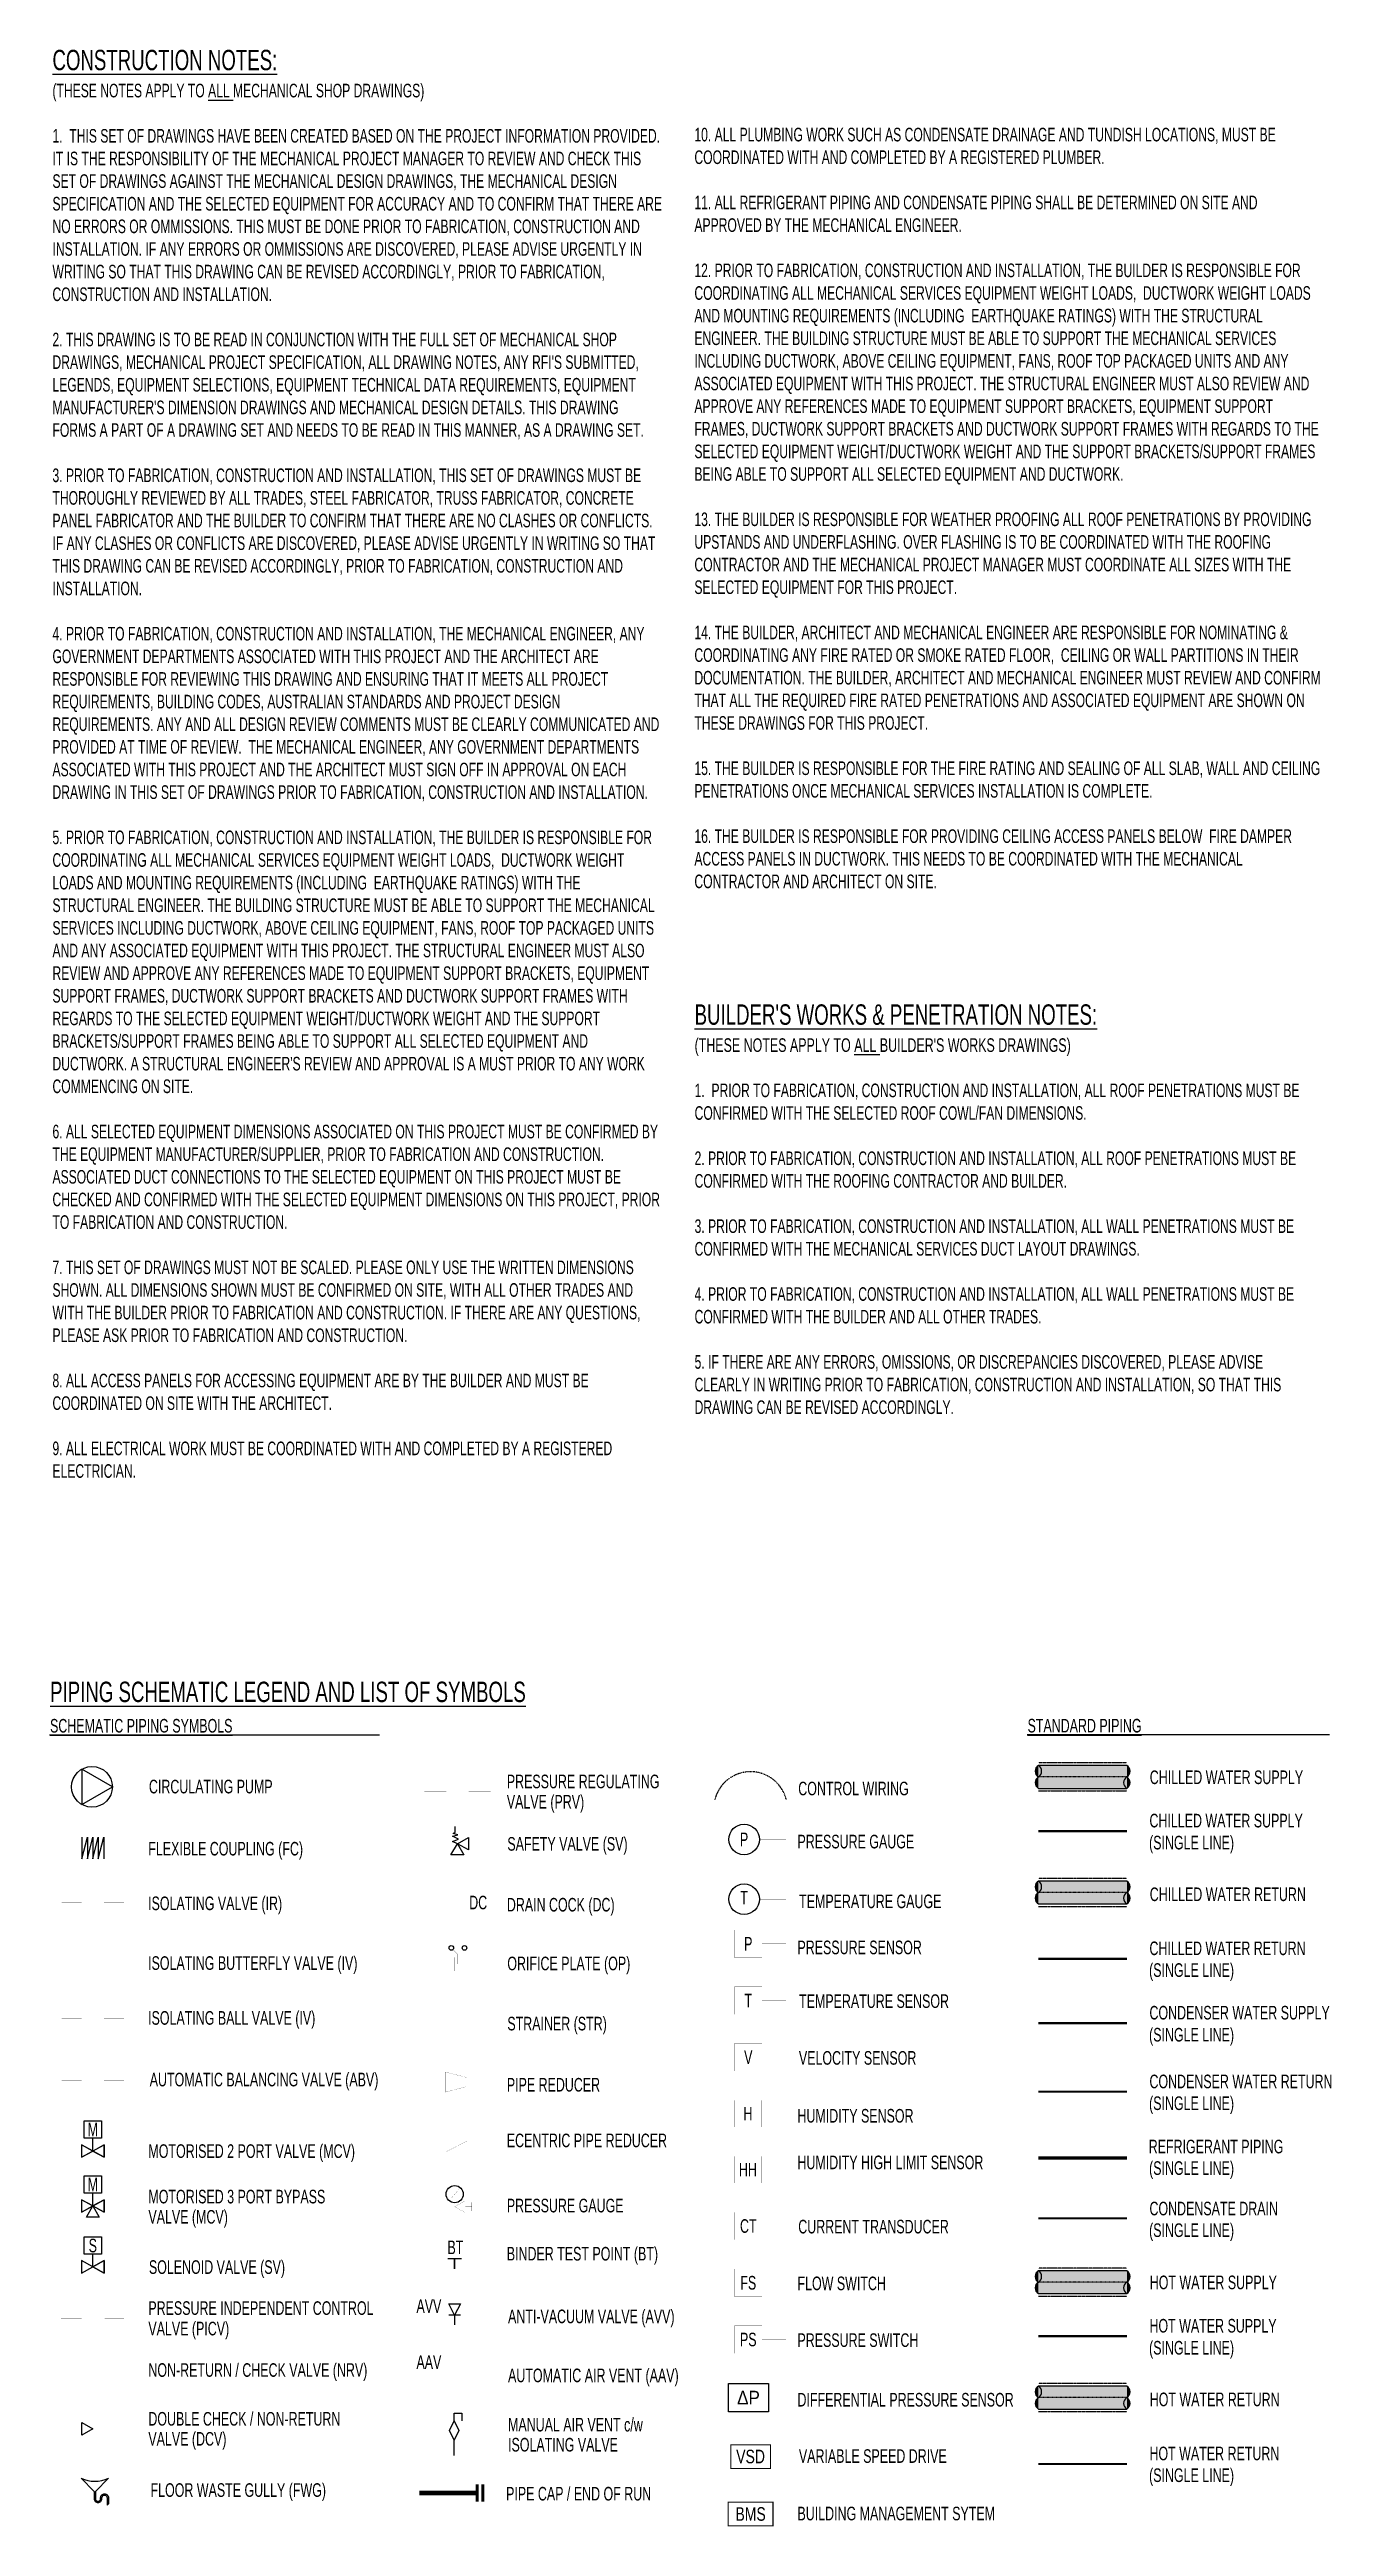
# Model space of a CAD drawing. Header units: millimetres. Extents: x 141 to 153906, y 19826 to 64501.
# Drawn here: x 141 to 9589, y 38697 to 56943 of the extents above; entities that cross this region are included whole.
import ezdxf
from ezdxf.enums import TextEntityAlignment as Align

# ---------------------------------------------------------------- set-up
doc = ezdxf.new("R2010")
doc.units = ezdxf.units.MM
for name, pattern in [('Dashdot', [11, 7, -1.5, 1, -1.5]), ('HD', [3.3, 1.8, -1.5]), ('Ins', [1, 0.5, -0.5]), ('Refrig', [4.5, 0.6, -0.6, 0.6, -0.6, 0.6, -1.5]), ('SCEN', [9, 6, -1, 1, -1]), ('Thermdot', [3.54, 0.3, -0.65, 0.3, -0.65, 0.99, -0.65]), ('Vsdd', [3.55, 1.5, -0.85, 0.35, -0.85])]:
    doc.linetypes.add(name, pattern=pattern)
for name, color, linetype in [('Hvac-Chilled water return', 192, 'Vsdd'), ('Hvac-Chilled water supply', 170, 'Dashdot'), ('Hvac-Condensate Pipe Layer', 112, 'HD'), ('Hvac-Condenser Water Return', 112, 'Dashdot'), ('Hvac-Condenser Water Supply', 136, 'Dashdot'), ('Hvac-Hot Water Return', 210, 'Dashdot'), ('Hvac-Hot Water Return Shade', 12, 'Continuous'), ('Hvac-Hot Water Supply', 240, 'Dashdot'), ('Hvac-Hot Water Supply Shade', 16, 'Continuous'), ('Hvac-Legend', 7, 'Continuous'), ('Hvac-Notes', 7, 'Continuous'), ('Hvacequip', 4, 'Continuous'), ('Hvacpipe', 7, 'Continuous'), ('Hvacpipeins', 7, 'Continuous'), ('Hvacshading', 254, 'Continuous')]:
    doc.layers.add(name, color=color, linetype=linetype)
doc.styles.add('Arial Narrow', font='ARIALN.TTF', dxfattribs={"width": 0.9, "height": 200})
doc.styles.add('Arial Narrow_1', font='ARIALN.TTF', dxfattribs={"height": 250})

msp = doc.modelspace()

# ---------------------------------------------------------------- texts
at = {"layer": 'Hvac-Legend', "attachment_point": 4, "line_spacing_factor": 0.8, "style": 'Arial Narrow_1'}
for s, insert, char_height, width in [('\\L\\W0.8;PIPING SCHEMATIC LEGEND AND LIST OF SYMBOLS', (145.7, 44844, 73.4), 150, 6346.642), ('\\L\\fArial Narrow|b0|i0;\\W0.8;SCHEMATIC PIPING SYMBOLS', (145.3, 44594.6, 73.4), 100, 4272.045), ('\\L\\fArial Narrow|b0|i0;\\W0.8;STANDARD PIPING', (7348.8, 44595.3, 73.4), 100, 4272.045)]:
    msp.add_mtext(s, dxfattribs=dict(at, insert=insert, char_height=char_height, width=width))
at = {"layer": 'Hvac-Notes', "style": 'Arial Narrow_1', "width": 0.8}
for s, p in [('CIRCULATING PUMP', (874.2, 44097.4, 73.4)), ('PRESSURE REGULATING', (3511.4, 44135, 73.4)), ('CONTROL WIRING', (5659.1, 44083.1, 73.4)), ('CHILLED WATER SUPPLY', (8249.4, 44165.9, 73.4)), ('VALVE (PRV)', (3511.4, 43985.5, 73.4)), ('PRESSURE GAUGE', (5653.3, 43692.1, 73.4)), ('(SINGLE LINE)', (8244.3, 43684.5, 73.4)), ('CHILLED WATER SUPPLY', (8247.3, 43846.6, 73.4)), ('FLEXIBLE COUPLING (FC)', (869.3, 43639.7, 73.4)), ('SAFETY VALVE (SV)', (3515.4, 43675.2, 73.4)), ('ISOLATING VALVE (IR)', (867.9, 43237.2, 73.4)), ('DRAIN COCK (DC)', (3511.8, 43227.1, 73.4)), ('TEMPERATURE GAUGE', (5665.4, 43251.8, 73.4)), ('CHILLED WATER RETURN', (8249.4, 43304, 73.4)), ('ISOLATING BUTTERFLY VALVE (IV)', (867.8, 42797.3, 73.4)), ('ORIFICE PLATE (OP)', (3515.1, 42794.4, 73.4)), ('PRESSURE SENSOR', (5653.3, 42912.5, 73.4)), ('CHILLED WATER RETURN', (8247.3, 42905.9, 73.4)), ('(SINGLE LINE)', (8244.3, 42745.6, 73.4)), ('TEMPERATURE SENSOR', (5665.4, 42516.8, 73.4)), ('CONDENSER WATER SUPPLY', (8247.3, 42431.7, 73.4)), ('ISOLATING BALL VALVE (IV)', (867.8, 42393.1, 73.4)), ('STRAINER (STR)', (3515.4, 42351.2, 73.4)), ('(SINGLE LINE)', (8244.3, 42269.5, 73.4)), ('VELOCITY SENSOR', (5663.8, 42098.7, 73.4)), ('AUTOMATIC BALANCING VALVE (ABV)', (879.8, 41939.2, 73.4)), ('PIPE REDUCER', (3511.4, 41900.9, 73.4)), ('CONDENSER WATER RETURN', (8247.3, 41925.2, 73.4)), ('(SINGLE LINE)', (8244.3, 41764.8, 73.4)), ('HUMIDITY SENSOR', (5653.3, 41672.4, 73.4)), ('MOTORISED 2 PORT VALVE (MCV)', (870.2, 41412.1, 73.4)), ('ECENTRIC PIPE REDUCER', (3511.2, 41490.7, 73.4)), ('HUMIDITY HIGH LIMIT SENSOR', (5653.3, 41328.9, 73.4)), ('REFRIGERANT PIPING', (8241.5, 41445.7, 73.4)), ('(SINGLE LINE)', (8244.3, 41287.1, 73.4)), ('MOTORISED 3 PORT BYPASS', (870.2, 41077, 73.4)), ('PRESSURE GAUGE', (3511.4, 41010.9, 73.4)), ('CONDENSATE DRAIN', (8247.3, 40989, 73.4)), ('VALVE (MCV)', (870.2, 40928, 73.4)), ('CURRENT TRANSDUCER', (5659.1, 40855.8, 73.4)), ('(SINGLE LINE)', (8244.3, 40829.5, 73.4)), ('BINDER TEST POINT (BT)', (3511.1, 40656.3, 73.4)), ('SOLENOID VALVE (SV)', (873.9, 40557.7, 73.4)), ('FLOW SWITCH', (5653.3, 40437.7, 73.4)), ('HOT WATER SUPPLY', (8249.4, 40444.9, 73.4)), ('PRESSURE INDEPENDENT CONTROL', (869.9, 40255.8, 73.4)), ('VALVE (PICV)', (869.9, 40104.9, 73.4)), ('ANTI-VACUUM VALVE (AVV)', (3520.5, 40194.6, 73.4)), ('HOT WATER SUPPLY', (8247.3, 40125.6, 73.4)), ('PRESSURE SWITCH', (5653.3, 40019.6, 73.4)), ('(SINGLE LINE)', (8244.3, 39963.5, 73.4)), ('NON-RETURN / CHECK VALVE (NRV)', (870.1, 39799.5, 73.4)), ('AUTOMATIC AIR VENT (AAV)', (3520.5, 39759.9, 73.4)), ('DIFFERENTIAL PRESSURE SENSOR', (5653.3, 39580.7, 73.4)), ('HOT WATER RETURN', (8249.4, 39583, 73.4)), ('DOUBLE CHECK / NON-RETURN', (869.9, 39440.1, 73.4)), ('MANUAL AIR VENT c/w', (3520.5, 39396.9, 73.4)), ('VALVE (DCV)', (869.9, 39292.6, 73.4)), ('ISOLATING VALVE', (3520.5, 39249.3, 73.4)), ('VARIABLE SPEED DRIVE', (5663.8, 39165.6, 73.4)), ('HOT WATER RETURN', (8247.3, 39184.9, 73.4)), ('(SINGLE LINE)', (8244.3, 39024.6, 73.4)), ('FLOOR WASTE GULLY (FWG)', (885.8, 38915.3, 73.4)), ('PIPE CAP / END OF RUN', (3506, 38888.4)), ('BUILDING MANAGEMENT SYTEM', (5653.3, 38742.4, 73.4))]:
    msp.add_text(s, height=100, dxfattribs=at).set_placement(p)
at = {"layer": 'Hvac-Notes', "color": 3, "attachment_point": 1}
for s, insert, char_height, width in [("{\\L\\C7;\\fArial Narrow|b0|i0;\\H1.5x;\\W0.8;CONSTRUCTION NOTES:}\\C7;\\fArial Narrow|b0|i0;\\W0.63;\\P\\W0.78;(THESE NOTES APPLY TO {\\LALL} MECHANICAL SHOP DRAWINGS)\\P\\P1.  THIS SET OF DRAWINGS HAVE BEEN CREATED BASED ON THE PROJECT INFORMATION PROVIDED. IT IS THE RESPONSIBILITY OF THE MECHANICAL PROJECT MANAGER TO REVIEW AND CHECK THIS SET OF DRAWINGS AGAINST THE MECHANICAL DESIGN DRAWINGS, THE MECHANICAL DESIGN SPECIFICATION AND THE SELECTED EQUIPMENT FOR ACCURACY AND TO CONFIRM THAT THERE ARE NO ERRORS OR OMMISSIONS. THIS MUST BE DONE PRIOR TO FABRICATION, CONSTRUCTION AND INSTALLATION. IF ANY ERRORS OR OMMISSIONS ARE DISCOVERED, PLEASE ADVISE URGENTLY IN WRITING SO THAT THIS DRAWING CAN BE REVISED ACCORDINGLY, PRIOR TO FABRICATION, CONSTRUCTION AND INSTALLATION.\\P\\fArial|b0|i0;\\P\\fArial Narrow|b0|i0;2. THIS DRAWING IS TO BE READ IN CONJUNCTION WITH THE FULL SET OF MECHANICAL SHOP DRAWINGS, MECHANICAL PROJECT SPECIFICATION, ALL DRAWING NOTES, ANY RFI'S SUBMITTED, LEGENDS, EQUIPMENT SELECTIONS, EQUIPMENT TECHNICAL DATA REQUIREMENTS, EQUIPMENT MANUFACTURER'S DIMENSION DRAWINGS AND MECHANICAL DESIGN DETAILS. THIS DRAWING FORMS A PART OF A DRAWING SET AND NEEDS TO BE READ IN THIS MANNER, AS A DRAWING SET.\\P\\P3. PRIOR TO FABRICATION, CONSTRUCTION AND INSTALLATION, THIS SET OF DRAWINGS MUST BE THOROUGHLY REVIEWED BY ALL TRADES, STEEL FABRICATOR, TRUSS FABRICATOR, CONCRETE PANEL FABRICATOR AND THE BUILDER TO CONFIRM THAT THERE ARE NO CLASHES OR CONFLICTS. IF ANY CLASHES OR CONFLICTS ARE DISCOVERED, PLEASE ADVISE URGENTLY IN WRITING SO THAT THIS DRAWING CAN BE REVISED ACCORDINGLY, PRIOR TO FABRICATION, CONSTRUCTION AND INSTALLATION.\\P\\P4. PRIOR TO FABRICATION, CONSTRUCTION AND INSTALLATION, THE MECHANICAL ENGINEER, ANY GOVERNMENT DEPARTMENTS ASSOCIATED WITH THIS PROJECT AND THE ARCHITECT ARE RESPONSIBLE FOR REVIEWING THIS DRAWING AND ENSURING THAT IT MEETS ALL PROJECT REQUIREMENTS, BUILDING CODES, AUSTRALIAN STANDARDS AND PROJECT DESIGN REQUIREMENTS. ANY AND ALL DESIGN REVIEW COMMENTS MUST BE CLEARLY COMMUNICATED AND PROVIDED AT TIME OF REVIEW.  THE MECHANICAL ENGINEER, ANY GOVERNMENT DEPARTMENTS ASSOCIATED WITH THIS PROJECT AND THE ARCHITECT MUST SIGN OFF IN APPROVAL ON EACH DRAWING IN THIS SET OF DRAWINGS PRIOR TO FABRICATION, CONSTRUCTION AND INSTALLATION.\\P\\P5. PRIOR TO FABRICATION, CONSTRUCTION AND INSTALLATION, THE BUILDER IS RESPONSIBLE FOR COORDINATING ALL MECHANICAL SERVICES EQUIPMENT WEIGHT LOADS,  DUCTWORK WEIGHT LOADS AND MOUNTING REQUIREMENTS (INCLUDING  EARTHQUAKE RATINGS) WITH THE STRUCTURAL ENGINEER. THE BUILDING STRUCTURE MUST BE ABLE TO SUPPORT THE MECHANICAL SERVICES INCLUDING DUCTWORK, ABOVE CEILING EQUIPMENT, FANS, ROOF TOP PACKAGED UNITS AND ANY ASSOCIATED EQUIPMENT WITH THIS PROJECT. THE STRUCTURAL ENGINEER MUST ALSO REVIEW AND APPROVE ANY REFERENCES MADE TO EQUIPMENT SUPPORT BRACKETS, EQUIPMENT SUPPORT FRAMES, DUCTWORK SUPPORT BRACKETS AND DUCTWORK SUPPORT FRAMES WITH REGARDS TO THE SELECTED EQUIPMENT WEIGHT/DUCTWORK WEIGHT AND THE SUPPORT BRACKETS/SUPPORT FRAMES BEING ABLE TO SUPPORT ALL SELECTED EQUIPMENT AND DUCTWORK. A STRUCTURAL ENGINEER'S REVIEW AND APPROVAL IS A MUST PRIOR TO ANY WORK COMMENCING ON SITE.\\P\\P6. ALL SELECTED EQUIPMENT DIMENSIONS ASSOCIATED ON THIS PROJECT MUST BE CONFIRMED BY THE EQUIPMENT MANUFACTURER/SUPPLIER, PRIOR TO FABRICATION AND CONSTRUCTION. ASSOCIATED DUCT CONNECTIONS TO THE SELECTED EQUIPMENT ON THIS PROJECT MUST BE CHECKED AND CONFIRMED WITH THE SELECTED EQUIPMENT DIMENSIONS ON THIS PROJECT, PRIOR TO FABRICATION AND CONSTRUCTION.\\P\\fArial|b0|i0;\\P\\fArial Narrow|b0|i0;7. THIS SET OF DRAWINGS MUST NOT BE SCALED. PLEASE ONLY USE THE WRITTEN DIMENSIONS SHOWN. ALL DIMENSIONS SHOWN MUST BE CONFIRMED ON SITE, WITH ALL OTHER TRADES AND WITH THE BUILDER PRIOR TO FABRICATION AND CONSTRUCTION. IF THERE ARE ANY QUESTIONS, PLEASE ASK PRIOR TO FABRICATION AND CONSTRUCTION.\\fArial|b0|i0;\\P\\P\\fArial Narrow|b0|i0;8. ALL ACCESS PANELS FOR ACCESSING EQUIPMENT ARE BY THE BUILDER AND MUST BE COORDINATED ON SITE WITH THE ARCHITECT.\\P\\P9. ALL ELECTRICAL WORK MUST BE COORDINATED WITH AND COMPLETED BY A REGISTERED ELECTRICIAN.\\P\\P\\fArial|b0|i0;\\P\\H1.125x;\\P\\fArial Narrow|b0|i0;\\W0.65;\\P\\P", (163.2, 56940.6), 100, 4490.475), ('\\C7;\\fArial Narrow|b0|i0;\\H0.888889x;\\W0.78;10. ALL PLUMBING WORK SUCH AS CONDENSATE DRAINAGE AND TUNDISH LOCATIONS, MUST BE COORDINATED WITH AND COMPLETED BY A REGISTERED PLUMBER.\\P\\P11. ALL REFRIGERANT PIPING AND CONDENSATE PIPING SHALL BE DETERMINED ON SITE AND APPROVED BY THE MECHANICAL ENGINEER.\\P\\P12. PRIOR TO FABRICATION, CONSTRUCTION AND INSTALLATION, THE BUILDER IS RESPONSIBLE FOR COORDINATING ALL MECHANICAL SERVICES EQUIPMENT WEIGHT LOADS,  DUCTWORK WEIGHT LOADS AND MOUNTING REQUIREMENTS (INCLUDING  EARTHQUAKE RATINGS) WITH THE STRUCTURAL ENGINEER. THE BUILDING STRUCTURE MUST BE ABLE TO SUPPORT THE MECHANICAL SERVICES INCLUDING DUCTWORK, ABOVE CEILING EQUIPMENT, FANS, ROOF TOP PACKAGED UNITS AND ANY ASSOCIATED EQUIPMENT WITH THIS PROJECT. THE STRUCTURAL ENGINEER MUST ALSO REVIEW AND APPROVE ANY REFERENCES MADE TO EQUIPMENT SUPPORT BRACKETS, EQUIPMENT SUPPORT FRAMES, DUCTWORK SUPPORT BRACKETS AND DUCTWORK SUPPORT FRAMES WITH REGARDS TO THE SELECTED EQUIPMENT WEIGHT/DUCTWORK WEIGHT AND THE SUPPORT BRACKETS/SUPPORT FRAMES BEING ABLE TO SUPPORT ALL SELECTED EQUIPMENT AND DUCTWORK. \\P\\P13. THE BUILDER IS RESPONSIBLE FOR WEATHER PROOFING ALL ROOF PENETRATIONS BY PROVIDING UPSTANDS AND UNDERFLASHING. OVER FLASHING IS TO BE COORDINATED WITH THE ROOFING CONTRACTOR AND THE MECHANICAL PROJECT MANAGER MUST COORDINATE ALL SIZES WITH THE SELECTED EQUIPMENT FOR THIS PROJECT.\\P\\fArial|b0|i0;\\P\\fArial Narrow|b0|i0;14. THE BUILDER, ARCHITECT AND MECHANICAL ENGINEER ARE RESPONSIBLE FOR NOMINATING & COORDINATING ANY FIRE RATED OR SMOKE RATED FLOOR,  CEILING OR WALL PARTITIONS IN THEIR DOCUMENTATION. THE BUILDER, ARCHITECT AND MECHANICAL ENGINEER MUST REVIEW AND CONFIRM THAT ALL THE REQUIRED FIRE RATED PENETRATIONS AND ASSOCIATED EQUIPMENT ARE SHOWN ON THESE DRAWINGS FOR THIS PROJECT.\\fArial|b0|i0;\\P\\P\\fArial Narrow|b0|i0;15. THE BUILDER IS RESPONSIBLE FOR THE FIRE RATING AND SEALING OF ALL SLAB, WALL AND CEILING PENETRATIONS ONCE MECHANICAL SERVICES INSTALLATION IS COMPLETE.\\P\\P16. THE BUILDER IS RESPONSIBLE FOR PROVIDING CEILING ACCESS PANELS BELOW  FIRE DAMPER ACCESS PANELS IN DUCTWORK. THIS NEEDS TO BE COORDINATED WITH THE MECHANICAL CONTRACTOR AND ARCHITECT ON SITE.\\H1x;\\P\\fArial|b0|i0;\\P\\fArial Narrow|b0|i0;\\P', (4893.8, 56366.3), 112.5, 4607.228), ("{\\L\\C7;\\fArial Narrow|b0|i0;\\H1.333333x;\\W0.8;BUILDER'S WORKS & PENETRATION NOTES:}\\C7;\\fArial Narrow|b0|i0;\\W0.8;\\P\\H0.888889x;(THESE NOTES APPLY TO {\\LALL} BUILDER'S WORKS DRAWINGS)\\P\\P\\W0.78;1.  PRIOR TO FABRICATION, CONSTRUCTION AND INSTALLATION, ALL ROOF PENETRATIONS MUST BE CONFIRMED WITH THE SELECTED ROOF COWL/FAN DIMENSIONS.\\P\\P2. PRIOR TO FABRICATION, CONSTRUCTION AND INSTALLATION, ALL ROOF PENETRATIONS MUST BE CONFIRMED WITH THE ROOFING CONTRACTOR AND BUILDER.\\P\\P3. PRIOR TO FABRICATION, CONSTRUCTION AND INSTALLATION, ALL WALL PENETRATIONS MUST BE CONFIRMED WITH THE MECHANICAL SERVICES DUCT LAYOUT DRAWINGS.\\P\\P4. PRIOR TO FABRICATION, CONSTRUCTION AND INSTALLATION, ALL WALL PENETRATIONS MUST BE CONFIRMED WITH THE BUILDER AND ALL OTHER TRADES.\\P\\P5. IF THERE ARE ANY ERRORS, OMISSIONS, OR DISCREPANCIES DISCOVERED, PLEASE ADVISE CLEARLY IN WRITING PRIOR TO FABRICATION, CONSTRUCTION AND INSTALLATION, SO THAT THIS DRAWING CAN BE REVISED ACCORDINGLY.", (4895.2, 49909.2), 112.5, 4535.466)]:
    msp.add_mtext(s, dxfattribs=dict(at, insert=insert, char_height=char_height, width=width))
at = {"layer": 'Hvacequip', "color": 1, "style": 'Arial Narrow', "width": 0.8}
for s, p in [('P', (5259.7, 43757.9, 146.8)), ('T', (5259.7, 43328.7, 146.8)), ('P', (5290.7, 42989.4, 146.8)), ('T', (5290.7, 42571.4, 146.8)), ('V', (5290.7, 42153.3, 146.8)), ('H', (5287.8, 41738, 146.8)), ('HH', (5287.8, 41325.6, 146.8)), ('CT', (5290.7, 40910.4, 146.8)), ('FS', (5290.7, 40492.3, 146.8)), ('PS', (5290.7, 40074.2, 146.8))]:
    msp.add_text(s, height=100, dxfattribs=at).set_placement(p, align=Align.MIDDLE)
for s, p in [('DC', (3234.2, 43243.3, 73.4)), ('M', (422.5, 41571, 146.8)), ('M', (422.5, 41166.2, 146.8)), ('S', (430, 40716.4, 146.8)), ('BT', (3074.1, 40703.1, 73.4)), ('AVV', (2845.5, 40270.3, 73.4)), ('AAV', (2845.5, 39857.8, 73.4))]:
    msp.add_text(s, height=100, dxfattribs=at).set_placement(p)
at = {"layer": 'Hvacequip', "color": 1, "insert": (5292.4, 39646.5, 146.8), "char_height": 100, "width": 249.632, "attachment_point": 5, "line_spacing_factor": 0.8, "style": 'Arial Narrow'}
msp.add_mtext('{\\fArial|b0|i0|c0|p34;ΔP}', dxfattribs=at)
at = {"layer": 'Hvacequip', "color": 1, "char_height": 100, "width": 185.318, "attachment_point": 5, "style": 'Arial Narrow'}
for s, insert in [('VSD', (5307.7, 39211.7, 146.8)), ('BMS', (5307.9, 38788.4, 146.8))]:
    msp.add_mtext(s, dxfattribs=dict(at, insert=insert))

# ---------------------------------------------------------------- blocks, each defined once
blk = doc.blocks.new('RHD_M_Pressure-Relief-Valve')
at = {"color": 0}
for p, q in [((-74, 109), (8, 130)), ((15, 68), (-74, 109)), ((-74, 33), (15, 68)), ((0, 0), (-74, 33)), ((-61, 150), (-33, 171)), ((8, 130), (-61, 150)), ((-33, 171), (-33, 253)), ((0, 0), (165, 93)), ((165, 93), (165, -92)), ((-96, -165), (0, 0)), ((96, -165), (-96, -165)), ((165, -92), (0, 0)), ((0, 0), (96, -165))]:
    blk.add_line(p, q, dxfattribs=at)

# ---------------------------------------------------------------- hatches: boundary and pattern name
at = {"linetype": 'Continuous'}
h = msp.add_hatch(color=154, dxfattribs=at)
h.paths.add_polyline_path([(7428.6, 44218.3), (7428.6, 44302.3, 0.5707213)])
h.paths.add_polyline_path([(7428.6, 44134.3), (7428.6, 44218.3, 0.5707213)])
h = msp.add_hatch(color=154, dxfattribs=at)
h.paths.add_polyline_path([(8080.7, 44218.3), (8080.7, 44134.3, 0.5707213)])
h.paths.add_polyline_path([(8080.7, 44302.3), (8080.7, 44218.3, 0.5707213)])
h = msp.add_hatch(color=163, dxfattribs=at)
h.paths.add_polyline_path([(7428.6, 43367.1), (7428.6, 43451.1, 0.5707213)])
h.paths.add_polyline_path([(7428.6, 43283.1), (7428.6, 43367.1, 0.5707213)])
h = msp.add_hatch(color=163, dxfattribs=at)
h.paths.add_polyline_path([(8080.7, 43367.1), (8080.7, 43283.1, 0.5707213)])
h.paths.add_polyline_path([(8080.7, 43451.1), (8080.7, 43367.1, 0.5707213)])
at = {"layer": 'Hvac-Hot Water Return Shade', "linetype": 'Continuous'}
h = msp.add_hatch(color=256, dxfattribs=at)
h.paths.add_polyline_path([(7428.6, 39646.1), (7428.6, 39730.1, 0.5707213)])
h.paths.add_polyline_path([(7428.6, 39562.1), (7428.6, 39646.1, 0.5707213)])
h = msp.add_hatch(color=256, dxfattribs=at)
h.paths.add_polyline_path([(8080.7, 39646.1), (8080.7, 39562.1, 0.5707213)])
h.paths.add_polyline_path([(8080.7, 39730.1), (8080.7, 39646.1, 0.5707213)])
at = {"layer": 'Hvac-Hot Water Supply Shade', "linetype": 'Continuous'}
h = msp.add_hatch(color=256, dxfattribs=at)
h.paths.add_polyline_path([(7428.6, 40497.2), (7428.6, 40581.2, 0.5707213)])
h.paths.add_polyline_path([(7428.6, 40413.2), (7428.6, 40497.2, 0.5707213)])
h = msp.add_hatch(color=256, dxfattribs=at)
h.paths.add_polyline_path([(8080.7, 40497.2), (8080.7, 40413.2, 0.5707213)])
h.paths.add_polyline_path([(8080.7, 40581.2), (8080.7, 40497.2, 0.5707213)])

# ---------------------------------------------------------------- linework, layer by layer
at = {"color": 170, "linetype": 'Continuous', "elevation": 73.4}
for points in [[(7428.6, 44218.3, 0.5707213), (7428.6, 44302.3, 0.5707213), (7428.6, 44218.3, 0.5707213), (7428.6, 44134.3, 0.5707213)], [(8080.7, 44218.3, 0.5707213), (8080.7, 44134.3, 0.5707213), (8080.7, 44218.3, 0.5707213), (8080.7, 44302.3, 0.5707213)], [(7428.6, 43367.1, 0.5707213), (7428.6, 43451.1, 0.5707213), (7428.6, 43367.1, 0.5707213), (7428.6, 43283.1, 0.5707213)], [(8080.7, 43367.1, 0.5707213), (8080.7, 43283.1, 0.5707213), (8080.7, 43367.1, 0.5707213), (8080.7, 43451.1, 0.5707213)]]:
    msp.add_lwpolyline(points, format="xyb", dxfattribs=at)
at = {"layer": 'Hvac-Chilled water return', "linetype": 'SCEN', "transparency": 33554687, "const_width": 16.8, "elevation": 73.4, "flags": 128}
msp.add_lwpolyline([(7428.6, 42878.2), (8080.7, 42878.2)], dxfattribs=at)
at = {"layer": 'Hvac-Chilled water supply', "linetype": 'SCEN', "transparency": 33554687, "const_width": 16.8, "elevation": 73.4, "flags": 128}
msp.add_lwpolyline([(7428.6, 43819.1), (8080.7, 43819.1)], dxfattribs=at)
at = {"layer": 'Hvac-Chilled water supply', "linetype": 'Refrig', "transparency": 33554687, "const_width": 25, "elevation": 73.4, "flags": 128}
msp.add_lwpolyline([(7428.6, 41412.1), (8080.7, 41412.1)], dxfattribs=at)
at = {"layer": 'Hvac-Condensate Pipe Layer', "const_width": 15}
msp.add_lwpolyline([(7428.6, 40967), (8080.7, 40967)], dxfattribs=at)
at = {"layer": 'Hvac-Condenser Water Return', "linetype": 'SCEN', "transparency": 33554687, "const_width": 16.8, "elevation": 73.4, "flags": 128}
msp.add_lwpolyline([(7428.6, 41899.8), (8080.7, 41899.8)], dxfattribs=at)
at = {"layer": 'Hvac-Condenser Water Supply', "linetype": 'SCEN', "transparency": 33554687, "const_width": 16.8, "elevation": 73.4, "flags": 128}
msp.add_lwpolyline([(7428.6, 42403.6), (8080.7, 42403.6)], dxfattribs=at)
at = {"layer": 'Hvac-Hot Water Return', "linetype": 'Continuous', "elevation": 73.4}
for points in [[(7428.6, 39646.1, 0.5707213), (7428.6, 39730.1, 0.5707213), (7428.6, 39646.1, 0.5707213), (7428.6, 39562.1, 0.5707213)], [(8080.7, 39646.1, 0.5707213), (8080.7, 39562.1, 0.5707213), (8080.7, 39646.1, 0.5707213), (8080.7, 39730.1, 0.5707213)]]:
    msp.add_lwpolyline(points, format="xyb", dxfattribs=at)
at = {"layer": 'Hvac-Hot Water Return', "linetype": 'Continuous', "elevation": 73.4, "flags": 128}
for points in [[(8080.7, 39730.1), (7428.6, 39730.1)], [(7428.6, 39562.1), (8080.7, 39562.1)]]:
    msp.add_lwpolyline(points, dxfattribs=at)
at = {"layer": 'Hvac-Hot Water Return', "linetype": 'SCEN', "transparency": 33554687, "const_width": 16.8, "elevation": 73.4, "flags": 128}
msp.add_lwpolyline([(7428.6, 39157.2), (8080.7, 39157.2)], dxfattribs=at)
at = {"layer": 'Hvac-Hot Water Return Shade', "linetype": 'Continuous'}
msp.add_solid([(8080.7, 39730.1, 73.4), (7428.6, 39730.1, 73.4), (8080.7, 39562.1, 73.4), (7428.6, 39562.1, 73.4)], dxfattribs=at)
at = {"layer": 'Hvac-Hot Water Supply', "linetype": 'Continuous', "elevation": 73.4}
for points in [[(7428.6, 40497.2, 0.5707213), (7428.6, 40581.2, 0.5707213), (7428.6, 40497.2, 0.5707213), (7428.6, 40413.2, 0.5707213)], [(8080.7, 40497.2, 0.5707213), (8080.7, 40413.2, 0.5707213), (8080.7, 40497.2, 0.5707213), (8080.7, 40581.2, 0.5707213)]]:
    msp.add_lwpolyline(points, format="xyb", dxfattribs=at)
at = {"layer": 'Hvac-Hot Water Supply', "linetype": 'Continuous', "elevation": 73.4, "flags": 128}
for points in [[(8080.7, 40581.2), (7428.6, 40581.2)], [(7428.6, 40413.2), (8080.7, 40413.2)]]:
    msp.add_lwpolyline(points, dxfattribs=at)
at = {"layer": 'Hvac-Hot Water Supply', "linetype": 'SCEN', "transparency": 33554687, "const_width": 16.8, "elevation": 73.4, "flags": 128}
msp.add_lwpolyline([(7428.6, 40098.1), (8080.7, 40098.1)], dxfattribs=at)
at = {"layer": 'Hvac-Hot Water Supply Shade', "linetype": 'Continuous'}
msp.add_solid([(8080.7, 40581.2, 73.4), (7428.6, 40581.2, 73.4), (8080.7, 40413.2, 73.4), (7428.6, 40413.2, 73.4)], dxfattribs=at)
at = {"layer": 'Hvac-Legend', "const_width": 1, "flags": 128}
for points, elevation in [([(3065.7, 44110.6), (2902.6, 44110.6)], 146.8), ([(3231, 44110.6), (3391.2, 44110.6)], 146.8), ([(380.5, 43694.9), (217.4, 43694.9)], 146.8), ([(541.3, 43694.9), (706.1, 43694.9)], 146.8), ([(378.3, 43291.4), (230.8, 43291.4)], 146.8), ([(543.7, 43291.4), (691.1, 43291.4)], 146.8), ([(378.2, 42853.3), (230.8, 42853.3)], 146.8), ([(3125.6, 42839.8), (2878, 42839.8)], 74.4), ([(3176.2, 42839.8), (3423.8, 42839.8)], 74.4), ([(378.2, 42438.8), (230.8, 42438.8)], 146.8), ([(543.6, 42438.8), (691.1, 42438.8)], 146.8), ([(378.2, 41984.9), (230.8, 41984.9)], 146.8), ([(543.6, 41984.9), (691.1, 41984.9)], 146.8), ([(378.2, 41462.7), (230.8, 41462.7)], 146.8), ([(543.6, 41462.7), (691.1, 41462.7)], 146.8), ([(378.2, 41057.9), (226.6, 41057.9)], 146.8), ([(546.9, 41057.9), (691.1, 41057.9)], 146.8), ([(378.2, 40609), (226.6, 40609)], 146.8), ([(546.9, 40609), (691.1, 40609)], 146.8), ([(378.2, 40231.4), (226.6, 40231.4)], 146.8), ([(546.9, 40231.4), (691.1, 40231.4)], 146.8), ([(419.6, 39860.2), (230.8, 39860.2)], 146.8), ([(502.2, 39860.2), (691.1, 39860.2)], 146.8), ([(378.4, 39416.9), (230.8, 39416.9)], 146.8), ([(543.8, 39416.9), (691.1, 39416.9)], 146.8)]:
    msp.add_lwpolyline(points, dxfattribs=dict(at, elevation=elevation))
at = {"layer": 'Hvac-Legend', "color": 7, "linetype": 'Continuous', "const_width": 1, "elevation": 146.8}
for points in [[(5569, 43757.9), (5372.3, 43757.9)], [(5569, 43317.6), (5372.3, 43317.6)]]:
    msp.add_lwpolyline(points, dxfattribs=at)
at = {"layer": 'Hvac-Legend', "elevation": 146.8}
for points, const_width in [([(5189.4, 42888.2), (5391.9, 42888.2), (5391.9, 43090.7), (5189.4, 43090.7)], 1), ([(5189.4, 42470.1), (5391.9, 42470.1), (5391.9, 42672.6), (5189.4, 42672.6)], 1), ([(5189.4, 42052), (5391.9, 42052), (5391.9, 42254.5), (5189.4, 42254.5)], 1), ([(5189.4, 41639.6), (5386.2, 41639.6), (5386.2, 41836.4), (5189.4, 41836.4)], 1), ([(5189.4, 41227.2), (5386.2, 41227.2), (5386.2, 41424), (5189.4, 41424)], 1), ([(5189.4, 40809.1), (5391.9, 40809.1), (5391.9, 41011.6), (5189.4, 41011.6)], 1), ([(5189.4, 40391), (5391.9, 40391), (5391.9, 40593.5), (5189.4, 40593.5)], 1), ([(5189.4, 39972.9), (5391.9, 39972.9), (5391.9, 40175.4), (5189.4, 40175.4)], 1), ([(5162.4, 39298.9), (5162.4, 39124.3), (5453.5, 39124.3), (5453.5, 39298.9)], 7.76), ([(5143, 38875.7), (5143, 38701), (5472.9, 38701), (5472.9, 38875.7)], 7.76)]:
    msp.add_lwpolyline(points, close=True, dxfattribs=dict(at, const_width=const_width))
at = {"layer": 'Hvac-Legend', "linetype": 'Continuous', "const_width": 1, "elevation": 146.8}
for points in [[(5569, 42989.4), (5391.9, 42989.4)], [(5569, 42571.4), (5391.9, 42571.4)], [(5569, 42153.3), (5391.9, 42153.3)], [(5558.3, 41738), (5386.2, 41738)], [(5558.3, 41325.6), (5386.2, 41325.6)], [(5569, 40910.4), (5391.9, 40910.4)], [(5569, 40492.3), (5391.9, 40492.3)], [(5569, 40074.2), (5391.9, 40074.2)]]:
    msp.add_lwpolyline(points, dxfattribs=at)
at = {"layer": 'Hvac-Legend', "const_width": 1, "elevation": 146.8, "flags": 128}
for points in [[(3057.5, 41896.5), (3057.5, 42045.1), (3215, 42004.5), (3215, 41937)], [(3058.5, 41454.3), (3058.5, 41604.6), (3217.8, 41604.6), (3217.8, 41536.3)]]:
    msp.add_lwpolyline(points, close=True, dxfattribs=at)
at = {"layer": 'Hvac-Legend', "linetype": 'Continuous', "elevation": 146.8}
msp.add_lwpolyline([(5145.4, 39541.7), (5145.4, 39751.4), (5439.4, 39751.4), (5439.4, 39541.7)], close=True, dxfattribs=at)
at = {"layer": 'Hvac-Legend', "color": 7, "linetype": 'Continuous'}
for centre in [(5259.8, 43757.9, 146.8), (5259.8, 43317.6, 146.8)]:
    msp.add_circle(centre, 112.5, dxfattribs=at)
at = {"layer": 'Hvac-Legend', "color": 7, "linetype": 'Thermdot'}
msp.add_arc((5307.5, 43985.6, 146.8), 271.1, 13.79157, 166.57276, dxfattribs=at)
at = {"layer": 'Hvac-Notes', "color": 1}
for p, q in [((141.5, 44529), (2573.7, 44529)), ((7345, 44529.7), (9572.8, 44529.7))]:
    msp.add_line(p, q, dxfattribs=at)
at = {"layer": 'Hvacequip'}
for p, q in [((396.8, 41557.1, 146.8), (396.8, 41685.4, 146.8)), ((396.8, 41685.4, 146.8), (525.1, 41685.4, 146.8)), ((525.1, 41685.4, 146.8), (525.1, 41557.1, 146.8)), ((378.2, 41508.9, 146.8), (378.2, 41416.4, 146.8)), ((460.9, 41462.7, 146.8), (378.2, 41508.9, 146.8)), ((378.2, 41508.9, 146.8), (378.2, 41416.4, 146.8)), ((378.2, 41416.4, 146.8), (543.6, 41508.9, 146.8)), ((543.6, 41416.4, 146.8), (378.2, 41508.9, 146.8)), ((378.2, 41416.4, 146.8), (460.9, 41462.7, 146.8)), ((525.1, 41557.1, 146.8), (396.8, 41557.1, 146.8)), ((460.9, 41462.7, 146.8), (460.9, 41557.1, 146.8)), ((543.6, 41508.9, 146.8), (460.9, 41462.7, 146.8)), ((460.9, 41462.7, 146.8), (543.6, 41416.4, 146.8)), ((543.6, 41416.4, 146.8), (543.6, 41508.9, 146.8)), ((543.6, 41508.9, 146.8), (543.6, 41416.4, 146.8)), ((396.8, 41152.4, 146.8), (396.8, 41280.6, 146.8)), ((396.8, 41280.6, 146.8), (525.1, 41280.6, 146.8)), ((525.1, 41280.6, 146.8), (525.1, 41152.4, 146.8)), ((378.2, 41104.1, 146.8), (378.2, 41011.6, 146.8)), ((460.9, 41057.9, 146.8), (378.2, 41104.1, 146.8)), ((378.2, 41104.1, 146.8), (378.2, 41011.6, 146.8)), ((378.2, 41011.6, 146.8), (543.6, 41104.1, 146.8)), ((543.6, 41011.6, 146.8), (378.2, 41104.1, 146.8)), ((378.2, 41011.6, 146.8), (460.9, 41057.9, 146.8)), ((525.1, 41152.4, 146.8), (396.8, 41152.4, 146.8)), ((460.9, 41057.9, 146.8), (460.9, 41152.4, 146.8)), ((543.6, 41104.1, 146.8), (460.9, 41057.9, 146.8)), ((460.9, 41057.9, 146.8), (543.6, 41011.6, 146.8)), ((543.6, 41011.6, 146.8), (543.6, 41104.1, 146.8)), ((543.6, 41104.1, 146.8), (543.6, 41011.6, 146.8)), ((396.8, 40703.4, 146.8), (396.8, 40831.7, 146.8)), ((396.8, 40831.7, 146.8), (525.1, 40831.7, 146.8)), ((525.1, 40703.4, 146.8), (396.8, 40703.4, 146.8)), ((460.9, 40609, 146.8), (460.9, 40703.4, 146.8)), ((525.1, 40831.7, 146.8), (525.1, 40703.4, 146.8)), ((378.2, 40655.2, 146.8), (378.2, 40562.7, 146.8)), ((460.9, 40609, 146.8), (378.2, 40655.2, 146.8)), ((378.2, 40655.2, 146.8), (378.2, 40562.7, 146.8)), ((378.2, 40562.7, 146.8), (543.6, 40655.2, 146.8)), ((543.6, 40562.7, 146.8), (378.2, 40655.2, 146.8)), ((378.2, 40562.7, 146.8), (460.9, 40609, 146.8)), ((543.6, 40655.2, 146.8), (460.9, 40609, 146.8)), ((460.9, 40609, 146.8), (543.6, 40562.7, 146.8)), ((543.6, 40562.7, 146.8), (543.6, 40655.2, 146.8)), ((543.6, 40655.2, 146.8), (543.6, 40562.7, 146.8)), ((3087.8, 39403.8, 73.4), (3123.1, 39474.4, 73.4)), ((3123.1, 39530.9, 73.4), (3179.5, 39530.9, 73.4)), ((3123.1, 39474.4, 73.4), (3123.1, 39530.9, 73.4)), ((3123.1, 39474.4, 73.4), (3158.4, 39403.8, 73.4)), ((3179.5, 39530.9, 73.4), (3179.5, 39474.4, 73.4)), ((3123.1, 39333.2, 73.4), (3087.8, 39403.8, 73.4)), ((3158.4, 39403.8, 73.4), (3123.1, 39333.2, 73.4)), ((3123.1, 39220.3, 73.4), (3123.1, 39333.2, 73.4)), ((566, 38853.9, 146.8), (575.6, 38863.2, 146.8))]:
    msp.add_line(p, q, dxfattribs=at)
at = {"layer": 'Hvacequip', "color": 1, "elevation": 73.4}
msp.add_lwpolyline([(604.7, 44145.4), (379, 44275.8), (379, 44015.1)], close=True, dxfattribs=at)
at = {"layer": 'Hvacequip', "color": 8, "elevation": 146.8}
msp.add_lwpolyline([(380.5, 43775.3), (380.5, 43614.5), (420.7, 43775.3), (420.7, 43614.5), (460.9, 43775.3), (460.9, 43614.5), (501.1, 43775.3), (501.1, 43614.5), (541.3, 43775.3), (541.3, 43614.5)], dxfattribs=at)
at = {"layer": 'Hvacequip', "const_width": 1}
for points, elevation in [([(3150.9, 42909.9), (3114.2, 42946.6)], 74.4), ([(3125.6, 42789.2), (3125.6, 42890.5)], 74.4), ([(3150.9, 42909.9), (3187.6, 42946.6)], 74.4), ([(3150.9, 42839.8), (3150.9, 42909.9)], 74.4), ([(3176.2, 42789.2), (3176.2, 42890.5)], 74.4), ([(3156.4, 41177.5), (3099.6, 41112.1)], 146.8), ([(3127.2, 41053.1), (3205.5, 41008.6), (3205.5, 41097), (3127.2, 41053.1)], 146.8), ([(3127.2, 40986.6), (3127.2, 41081.5)], 146.8), ([(3253.8, 41084.7), (3253.8, 41021.4)], 146.8), ([(3205.5, 41051.6), (3253.8, 41051.6)], 146.8)]:
    msp.add_lwpolyline(points, dxfattribs=dict(at, elevation=elevation))
at = {"layer": 'Hvacequip', "const_width": 1, "elevation": 146.8, "flags": 128}
msp.add_lwpolyline([(543.6, 42853.3), (691.1, 42853.3)], dxfattribs=at)
at = {"layer": 'Hvacequip', "elevation": 146.8}
for points in [[(414.7, 40975.2), (460.9, 41057.9), (507.2, 40975.2)], [(3084.5, 40337.6), (3168.9, 40337.6), (3126.7, 40253.2)], [(461.1, 39416.9), (378.4, 39370.7), (378.4, 39463.2)]]:
    msp.add_lwpolyline(points, close=True, dxfattribs=at)
for points in [[(3076, 40672.1), (3177.3, 40672.1)], [(3076, 40672.1), (3177.3, 40672.1)], [(3126.7, 40594.8), (3126.7, 40672.1)], [(3126.7, 40672.1), (3126.7, 40594.8)], [(3168.9, 40253.2), (3084.5, 40253.2)], [(3126.7, 40253.2), (3126.7, 40183)], [(374, 39051.9), (470.1, 38955.8)], [(575.7, 39051.9), (479.7, 38955.8)]]:
    msp.add_lwpolyline(points, dxfattribs=at)
for points in [[(470.1, 38955.8), (470.1, 38901.5, 0.4142136), (498.7, 38872.9), (499.1, 38872.9, 0.4142136), (527.7, 38901.5), (527.7, 38908.9, -0.4142136), (546.7, 38927.9), (547, 38927.9, -0.4142136), (566, 38908.9), (566, 38853.9)], [(479.7, 38955.8), (479.7, 38901.5, 0.4142136), (498.7, 38882.5), (499.1, 38882.5, 0.4142136), (518.1, 38901.5), (518.1, 38908.9, -0.4142136), (546.7, 38937.5), (547, 38937.5, -0.4142136), (575.6, 38908.9), (575.6, 38863.2)]]:
    msp.add_lwpolyline(points, format="xyb", dxfattribs=at)
at = {"layer": 'Hvacequip', "color": 1, "linetype": 'Thermdot', "const_width": 33.8, "elevation": 73.4, "flags": 128}
msp.add_lwpolyline([(3293, 38944), (2866.7, 38944)], dxfattribs=at)
at = {"layer": 'Hvacequip', "color": 1, "linetype": 'Continuous', "const_width": 21.1, "elevation": 73.4, "flags": 128}
for points in [[(3293, 38880.7), (3293, 39007.3)], [(3335.2, 38880.7), (3335.2, 39007.3)]]:
    msp.add_lwpolyline(points, dxfattribs=at)
at = {"layer": 'Hvacequip'}
for centre, radius in [((454.2, 44145.4, 73.4), 150.5), ((3102.2, 42958.6, 146.8), 16.9), ((3199.5, 42958.6, 146.8), 16.9), ((3127.2, 41144.8, 146.8), 63.3)]:
    msp.add_circle(centre, radius, dxfattribs=at)
msp.add_arc((474.9, 39273.6, 146.8), 243.6, 245.54008, 294.45992, dxfattribs=at)
at = {"layer": 'Hvacpipe', "color": 8, "linetype": 'Vsdd'}
for p, q in [((8080.7, 44218.3, 73.4), (7428.6, 44218.3, 73.4)), ((8080.7, 43367.1, 73.4), (7428.6, 43367.1, 73.4)), ((8080.7, 40497.2, 73.4), (7428.6, 40497.2, 73.4)), ((8080.7, 39646.1, 73.4), (7428.6, 39646.1, 73.4))]:
    msp.add_line(p, q, dxfattribs=at)
at = {"layer": 'Hvacpipe', "color": 170, "linetype": 'Continuous', "elevation": 73.4, "flags": 128}
for points in [[(8080.7, 44302.3), (7428.6, 44302.3)], [(7428.6, 44134.3), (8080.7, 44134.3)], [(8080.7, 43451.1), (7428.6, 43451.1)], [(7428.6, 43283.1), (8080.7, 43283.1)]]:
    msp.add_lwpolyline(points, dxfattribs=at)
at = {"layer": 'Hvacpipe', "color": 7, "linetype": 'Ins'}
for p in [(8080.7, 44218.3, 73.4), (8080.7, 43367.1, 73.4), (8080.7, 40497.2, 73.4), (8080.7, 39646.1, 73.4)]:
    msp.add_point(p, dxfattribs=at)
at = {"layer": 'Hvacpipeins', "color": 230, "linetype": 'Ins'}
for p, q in [((8080.7, 44321.3, 73.4), (7428.6, 44321.3, 73.4)), ((7428.6, 44115.3, 73.4), (8080.7, 44115.3, 73.4)), ((8080.7, 43470.1, 73.4), (7428.6, 43470.1, 73.4)), ((7428.6, 43264.1, 73.4), (8080.7, 43264.1, 73.4)), ((8080.7, 40600.2, 73.4), (7428.6, 40600.2, 73.4)), ((7428.6, 40394.2, 73.4), (8080.7, 40394.2, 73.4)), ((8080.7, 39749.1, 73.4), (7428.6, 39749.1, 73.4)), ((7428.6, 39543.1, 73.4), (8080.7, 39543.1, 73.4))]:
    msp.add_line(p, q, dxfattribs=at)
at = {"layer": 'Hvacshading', "color": 154, "linetype": 'Continuous'}
msp.add_solid([(8080.7, 44302.3, 73.4), (7428.6, 44302.3, 73.4), (8080.7, 44134.3, 73.4), (7428.6, 44134.3, 73.4)], dxfattribs=at)
at = {"layer": 'Hvacshading', "color": 163, "linetype": 'Continuous'}
msp.add_solid([(8080.7, 43451.1, 73.4), (7428.6, 43451.1, 73.4), (8080.7, 43283.1, 73.4), (7428.6, 43283.1, 73.4)], dxfattribs=at)

# ---------------------------------------------------------------- block references
at = {"layer": 'Hvacequip', "xscale": 0.5, "yscale": 0.5, "zscale": 0.5}
msp.add_blockref('RHD_M_Pressure-Relief-Valve', (3146.9, 43726.4, 73.4), dxfattribs=at)

msp.set_redraw_order([(e.dxf.handle, doc.entitydb.next_handle()) for e in msp.query("TEXT MTEXT ATTDEF DIMENSION ARC_DIMENSION")])  # texts and dimensions are drawn at this point

doc.saveas('drawing.dxf')
